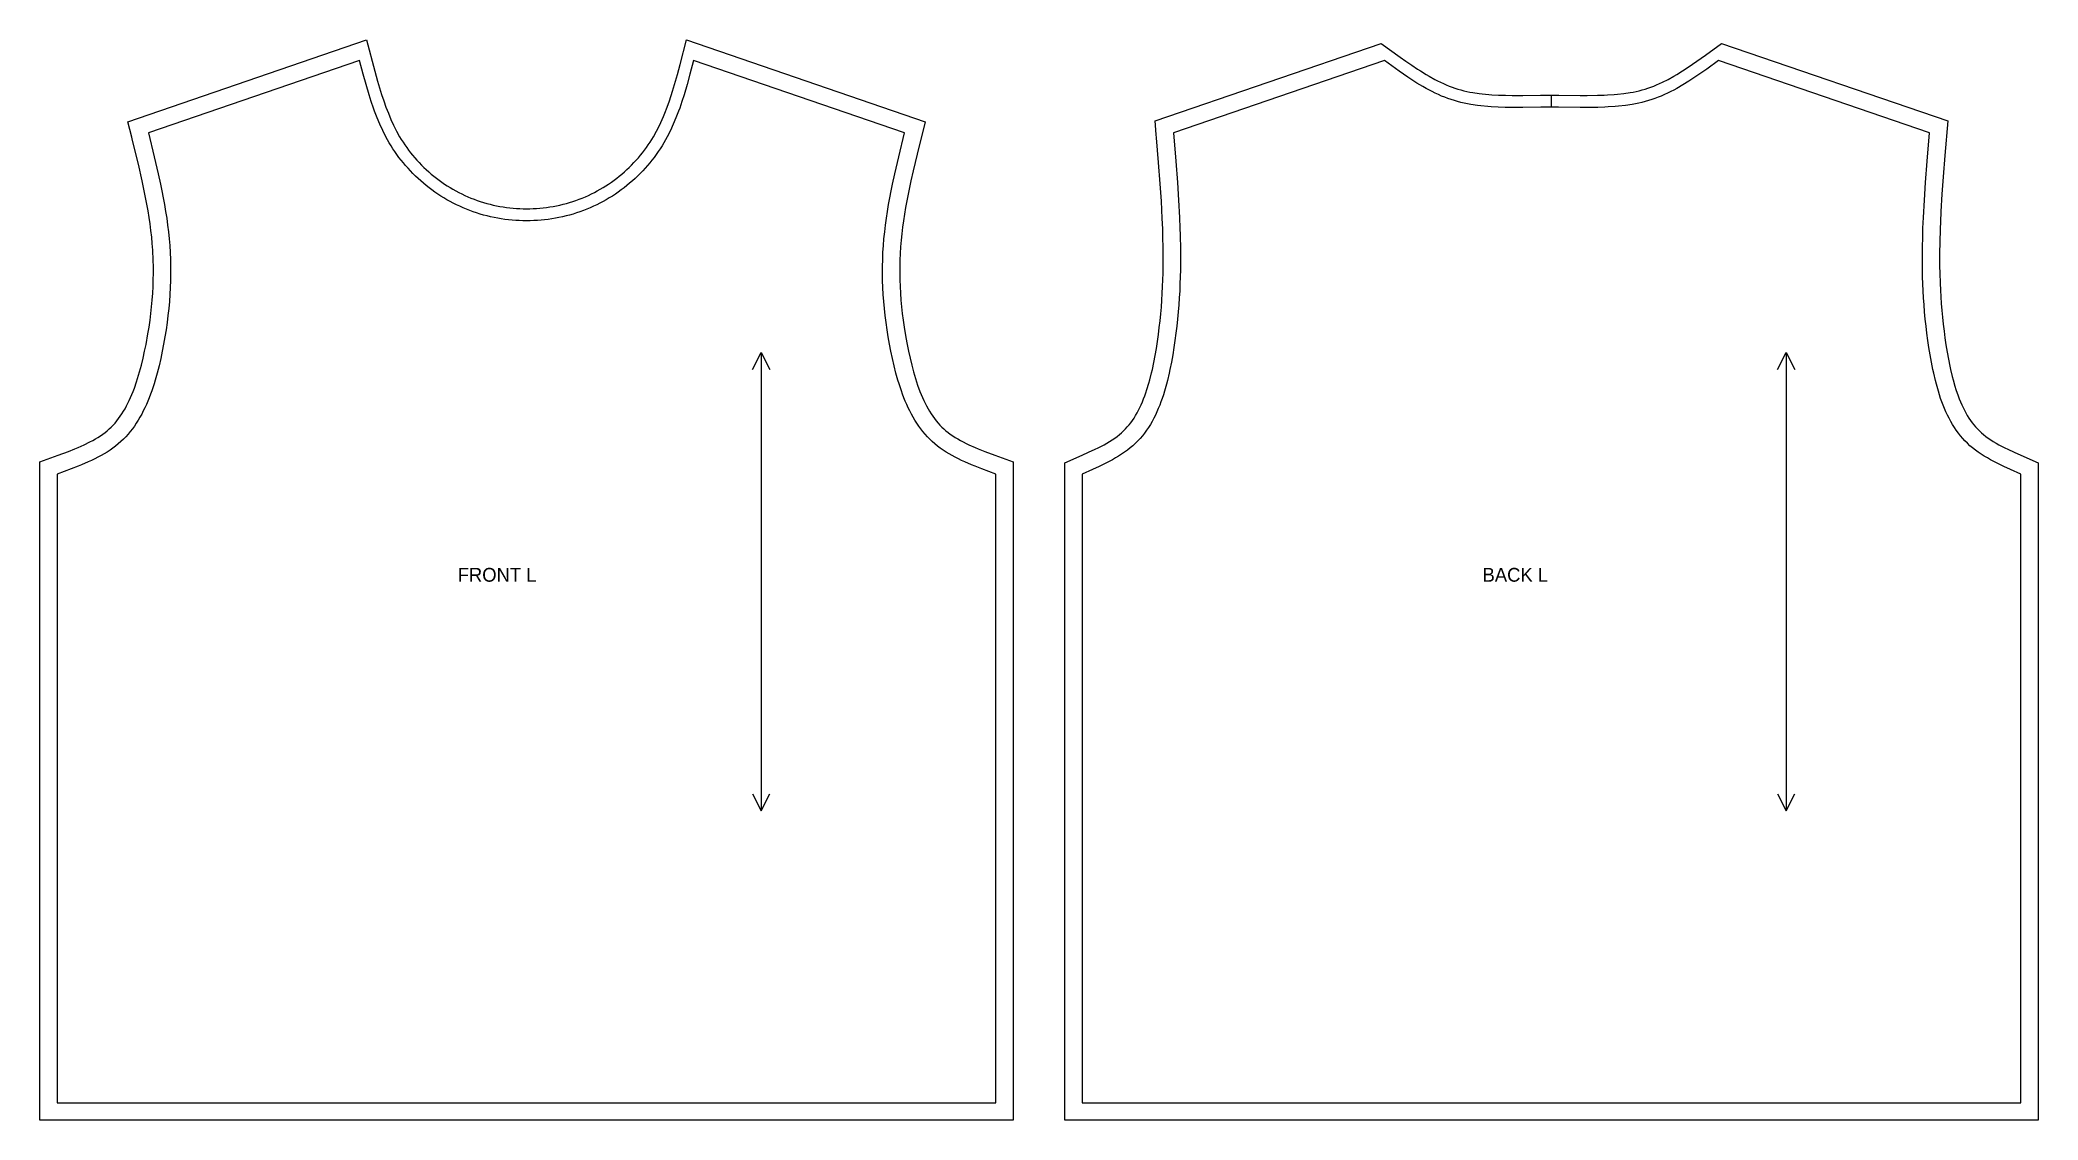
# Model space of a CAD drawing. Extents: x 24 to 1185, y 28 to 1957.
# Drawn here: x 25 to 1185, y 1330 to 1957 of the extents above; entities that cross this region are included whole.
import ezdxf

# ---------------------------------------------------------------- set-up
doc = ezdxf.new("R2010")
doc.units = 0
for name, color, linetype in [('CUT', 7, 'CONTINUOUS'), ('GRAIN', 3, 'CONTINUOUS'), ('NOTCH', 1, 'CONTINUOUS'), ('SEW', 5, 'CONTINUOUS'), ('TEXT', 2, 'CONTINUOUS')]:
    doc.layers.add(name, color=color, linetype=linetype)

msp = doc.modelspace()

# ---------------------------------------------------------------- texts
at = {"layer": 'TEXT'}
for s, p in [('FRONT L', (267.5, 1643)), ('BACK L', (862.5, 1643))]:
    msp.add_text(s, height=8, dxfattribs=at).set_placement(p)

# ---------------------------------------------------------------- linework, layer by layer
at = {"layer": 'CUT'}
for points in [[(78.292, 1901.101), (76.096, 1909.99), (214.57, 1957.467), (219.383, 1939.372), (221.015, 1933.522), (222.145, 1929.678), (223.323, 1925.886), (224.56, 1922.153), (225.867, 1918.485), (227.255, 1914.888), (228.734, 1911.368), (230.315, 1907.931), (232.008, 1904.581), (233.824, 1901.322), (234.781, 1899.729), (235.773, 1898.159), (236.815, 1896.592), (237.897, 1895.047), (239.017, 1893.522), (240.176, 1892.02), (241.372, 1890.54), (242.605, 1889.084), (243.872, 1887.653), (245.174, 1886.248), (246.51, 1884.87), (247.877, 1883.52), (249.276, 1882.199), (250.705, 1880.908), (252.164, 1879.648), (253.65, 1878.419), (255.164, 1877.224), (256.703, 1876.062), (258.268, 1874.935), (259.857, 1873.843), (261.468, 1872.788), (263.101, 1871.77), (264.755, 1870.791), (266.429, 1869.85), (268.121, 1868.95), (269.83, 1868.091), (271.593, 1867.256), (273.373, 1866.464), (275.171, 1865.714), (276.985, 1865.007), (278.815, 1864.342), (280.661, 1863.719), (282.52, 1863.14), (284.391, 1862.602), (286.275, 1862.108), (288.17, 1861.656), (290.075, 1861.247), (291.988, 1860.88), (293.91, 1860.557), (295.838, 1860.277), (297.773, 1860.04), (299.712, 1859.845), (301.656, 1859.694), (303.602, 1859.586), (305.551, 1859.522), (307.5, 1859.5), (309.449, 1859.522), (311.398, 1859.586), (313.344, 1859.694), (315.288, 1859.845), (317.227, 1860.04), (319.162, 1860.277), (321.09, 1860.557), (323.012, 1860.88), (324.925, 1861.247), (326.83, 1861.656), (328.725, 1862.108), (330.609, 1862.602), (332.48, 1863.14), (334.339, 1863.719), (336.185, 1864.342), (338.015, 1865.007), (339.829, 1865.714), (341.627, 1866.464), (343.407, 1867.256), (345.17, 1868.091), (346.879, 1868.95), (348.571, 1869.85), (350.245, 1870.791), (351.899, 1871.77), (353.532, 1872.788), (355.143, 1873.843), (356.732, 1874.935), (358.297, 1876.062), (359.836, 1877.224), (361.35, 1878.419), (362.836, 1879.648), (364.295, 1880.908), (365.724, 1882.199), (367.123, 1883.52), (368.49, 1884.87), (369.826, 1886.248), (371.128, 1887.653), (372.395, 1889.084), (373.628, 1890.54), (374.824, 1892.02), (375.983, 1893.522), (377.103, 1895.047), (378.185, 1896.592), (379.227, 1898.159), (380.219, 1899.729), (381.176, 1901.322), (382.992, 1904.581), (383.853, 1906.245), (385.489, 1909.639), (387.017, 1913.118), (387.745, 1914.888), (389.133, 1918.485), (390.44, 1922.153), (392.273, 1927.775), (393.426, 1931.594), (395.079, 1937.412), (396.678, 1943.318), (400.43, 1957.467), (538.904, 1909.99), (534.287, 1891.249), (531.962, 1881.47), (530.645, 1875.637), (529.811, 1871.763), (529.016, 1867.901), (528.266, 1864.05), (527.564, 1860.212), (526.917, 1856.385), (526.328, 1852.57), (525.803, 1848.768), (525.344, 1844.977), (524.957, 1841.199), (524.641, 1837.371), (524.402, 1833.541), (524.238, 1829.706), (524.149, 1825.864), (524.136, 1822.015), (524.196, 1818.156), (524.331, 1814.287), (524.539, 1810.405), (524.82, 1806.511), (525.173, 1802.601), (525.599, 1798.676), (526.097, 1794.733), (526.667, 1790.772), (527.654, 1784.793), (528.401, 1780.78), (529.221, 1776.735), (530.113, 1772.691), (531.083, 1768.686), (532.138, 1764.741), (532.7, 1762.797), (533.897, 1758.979), (534.534, 1757.11), (535.887, 1753.463), (536.605, 1751.691), (537.351, 1749.957), (538.125, 1748.261), (538.928, 1746.608), (539.76, 1744.999), (540.622, 1743.435), (541.514, 1741.92), (542.435, 1740.455), (543.386, 1739.04), (544.368, 1737.679), (545.38, 1736.371), (546.423, 1735.118), (547.497, 1733.921), (548.604, 1732.779), (549.745, 1731.693), (550.944, 1730.641), (552.201, 1729.624), (553.518, 1728.637), (554.896, 1727.678), (556.332, 1726.745), (557.826, 1725.838), (559.375, 1724.955), (560.978, 1724.095), (562.632, 1723.256), (564.335, 1722.437), (567.876, 1720.852), (569.708, 1720.082), (573.48, 1718.576), (579.366, 1716.37), (590, 1712.513), (590, 1330.5), (25, 1330.5), (25, 1712.513), (35.634, 1716.37), (41.52, 1718.576), (45.292, 1720.082), (47.124, 1720.852), (50.665, 1722.437), (54.022, 1724.095), (55.625, 1724.955), (57.174, 1725.838), (58.668, 1726.745), (60.104, 1727.678), (61.482, 1728.637), (62.799, 1729.624), (64.056, 1730.641), (65.255, 1731.693), (66.396, 1732.779), (67.503, 1733.921), (68.577, 1735.118), (69.62, 1736.371), (70.632, 1737.679), (71.614, 1739.04), (72.565, 1740.455), (73.486, 1741.92), (74.378, 1743.435), (75.24, 1744.999), (76.072, 1746.608), (76.875, 1748.261), (77.649, 1749.957), (78.395, 1751.691), (79.113, 1753.463), (79.803, 1755.27), (81.103, 1758.979), (81.714, 1760.876), (82.862, 1764.741), (83.917, 1768.686), (84.887, 1772.691), (85.779, 1776.735), (86.599, 1780.78), (87.693, 1786.791), (88.333, 1790.772), (88.903, 1794.733), (89.401, 1798.676), (89.827, 1802.601), (90.18, 1806.511), (90.461, 1810.405), (90.669, 1814.287), (90.804, 1818.156), (90.864, 1822.015), (90.851, 1825.864), (90.762, 1829.706), (90.488, 1835.456), (90.21, 1839.285), (89.858, 1843.086), (89.435, 1846.871), (88.943, 1850.667), (88.385, 1854.476), (87.766, 1858.297), (87.091, 1862.129), (86.365, 1865.974), (85.592, 1869.83), (84.355, 1875.637), (82.125, 1885.373), (78.78, 1899.125)], [(673.036, 1902.652), (672.374, 1910.428), (803.692, 1955.452), (814.691, 1947.499), (818.057, 1945.109), (821.41, 1942.789), (824.753, 1940.557), (826.422, 1939.481), (829.758, 1937.418), (831.426, 1936.436), (834.763, 1934.582), (836.432, 1933.715), (838.104, 1932.89), (839.777, 1932.109), (841.452, 1931.375), (843.131, 1930.688), (844.813, 1930.051), (846.502, 1929.465), (848.177, 1928.936), (849.873, 1928.452), (851.59, 1928.01), (853.33, 1927.609), (855.09, 1927.248), (856.872, 1926.923), (860.499, 1926.38), (862.342, 1926.157), (866.087, 1925.802), (867.987, 1925.665), (871.841, 1925.465), (875.76, 1925.35), (879.741, 1925.302), (885.815, 1925.323), (896.172, 1925.458), (902.5, 1925.5), (906.727, 1925.48), (919.185, 1925.323), (923.247, 1925.299), (929.24, 1925.35), (933.159, 1925.465), (935.095, 1925.554), (938.913, 1925.802), (940.795, 1925.965), (944.501, 1926.38), (948.128, 1926.923), (949.91, 1927.248), (951.67, 1927.609), (953.41, 1928.01), (955.127, 1928.452), (956.823, 1928.936), (958.498, 1929.465), (960.187, 1930.051), (961.869, 1930.688), (963.548, 1931.375), (965.223, 1932.109), (966.896, 1932.89), (970.237, 1934.582), (973.574, 1936.436), (975.242, 1937.418), (978.578, 1939.481), (981.918, 1941.661), (986.943, 1945.109), (991.998, 1948.713), (1001.308, 1955.452), (1132.626, 1910.428), (1130.926, 1890.348), (1129.952, 1878.106), (1129.231, 1867.959), (1128.629, 1857.871), (1128.339, 1851.85), (1128.18, 1847.85), (1127.952, 1839.892), (1127.869, 1833.963), (1127.859, 1830.021), (1127.887, 1826.084), (1127.954, 1822.15), (1128.135, 1816.25), (1128.311, 1812.313), (1128.533, 1808.371), (1128.804, 1804.421), (1129.125, 1800.461), (1129.498, 1796.488), (1129.924, 1792.499), (1130.407, 1788.493), (1130.947, 1784.467), (1131.548, 1780.417), (1132.212, 1776.329), (1132.944, 1772.233), (1133.752, 1768.172), (1134.187, 1766.161), (1135.125, 1762.192), (1135.631, 1760.239), (1136.721, 1756.409), (1137.307, 1754.538), (1138.565, 1750.895), (1139.239, 1749.129), (1139.943, 1747.403), (1140.678, 1745.72), (1141.444, 1744.081), (1142.243, 1742.49), (1143.074, 1740.947), (1143.937, 1739.456), (1144.833, 1738.016), (1145.761, 1736.63), (1146.724, 1735.3), (1147.72, 1734.024), (1148.752, 1732.805), (1149.819, 1731.643), (1150.922, 1730.537), (1152.107, 1729.448), (1153.356, 1728.392), (1154.675, 1727.361), (1156.062, 1726.355), (1157.515, 1725.371), (1159.032, 1724.408), (1160.61, 1723.465), (1162.246, 1722.541), (1165.68, 1720.738), (1167.469, 1719.856), (1171.176, 1718.119), (1175.025, 1716.399), (1185, 1712.056), (1185, 1330.5), (620, 1330.5), (620, 1712.056), (629.975, 1716.399), (633.824, 1718.119), (637.531, 1719.856), (639.32, 1720.738), (642.754, 1722.541), (644.39, 1723.465), (645.968, 1724.408), (647.485, 1725.371), (648.938, 1726.355), (650.325, 1727.361), (651.644, 1728.392), (652.893, 1729.448), (654.078, 1730.537), (655.181, 1731.643), (656.248, 1732.805), (657.28, 1734.024), (658.276, 1735.3), (659.239, 1736.63), (660.167, 1738.016), (661.063, 1739.456), (661.926, 1740.947), (662.757, 1742.49), (663.556, 1744.081), (664.322, 1745.72), (665.057, 1747.403), (665.761, 1749.129), (666.435, 1750.895), (667.079, 1752.699), (667.693, 1754.538), (668.837, 1758.31), (669.369, 1760.239), (670.356, 1764.167), (670.813, 1766.161), (671.662, 1770.197), (672.431, 1774.278), (673.13, 1778.384), (673.76, 1782.445), (674.33, 1786.483), (674.841, 1790.499), (675.296, 1794.496), (675.695, 1798.476), (676.042, 1802.442), (676.337, 1806.397), (676.584, 1810.343), (676.783, 1814.282), (676.936, 1818.217), (677.046, 1822.15), (677.113, 1826.084), (677.141, 1830.021), (677.112, 1835.937), (676.95, 1843.863), (676.82, 1847.85), (676.571, 1853.854), (676.026, 1863.916), (675.349, 1874.04), (674.409, 1886.26), (673.211, 1900.597)]]:
    msp.add_lwpolyline(points, close=True, dxfattribs=at)
at = {"layer": 'GRAIN'}
for points in [[(438.75, 1766.1), (443.75, 1776.1), (448.75, 1766.1)], [(443.75, 1776.1), (443.75, 1509.9)], [(1033.75, 1766.1), (1038.75, 1776.1), (1043.75, 1766.1)], [(1038.75, 1776.1), (1038.75, 1509.9)], [(438.75, 1519.9), (443.75, 1509.9), (448.75, 1519.9)], [(1033.75, 1519.9), (1038.75, 1509.9), (1043.75, 1519.9)]]:
    msp.add_lwpolyline(points, dxfattribs=at)
at = {"layer": 'NOTCH'}
msp.add_lwpolyline([(902.5, 1918.5), (902.5, 1925.5)], dxfattribs=at)
at = {"layer": 'SEW'}
for points in [[(88, 1903.5), (91.385, 1889.655), (93.682, 1879.763), (94.974, 1873.826), (95.789, 1869.866), (96.561, 1865.906), (97.284, 1861.945), (97.954, 1857.983), (98.566, 1854.019), (99.114, 1850.055), (99.594, 1846.088), (100, 1842.12), (100.332, 1838.095), (100.584, 1834.066), (100.757, 1830.034), (100.85, 1825.997), (100.864, 1821.954), (100.801, 1817.904), (100.66, 1813.845), (100.442, 1809.778), (100.148, 1805.7), (99.778, 1801.611), (99.332, 1797.51), (98.813, 1793.395), (98.219, 1789.265), (97.552, 1785.121), (96.812, 1780.959), (96, 1776.78), (95.108, 1772.555), (94.132, 1768.329), (93.061, 1764.121), (91.886, 1759.95), (91.256, 1757.884), (89.903, 1753.802), (89.178, 1751.79), (88.419, 1749.802), (87.624, 1747.839), (86.792, 1745.904), (85.921, 1743.999), (85.011, 1742.126), (84.06, 1740.287), (83.067, 1738.486), (82.03, 1736.723), (80.948, 1735.002), (79.819, 1733.325), (78.643, 1731.694), (77.418, 1730.111), (76.143, 1728.579), (74.815, 1727.1), (73.435, 1725.676), (72, 1724.31), (70.499, 1722.994), (68.945, 1721.736), (67.339, 1720.532), (65.686, 1719.38), (63.987, 1718.277), (62.246, 1717.22), (60.465, 1716.204), (58.648, 1715.229), (56.797, 1714.29), (54.914, 1713.385), (53.003, 1712.509), (49.108, 1710.838), (47.129, 1710.036), (43.124, 1708.484), (35, 1705.5), (35, 1340.5), (580, 1340.5), (580, 1705.5), (571.876, 1708.484), (567.871, 1710.036), (565.892, 1710.838), (561.997, 1712.509), (560.086, 1713.385), (558.203, 1714.29), (556.352, 1715.229), (554.535, 1716.204), (552.754, 1717.22), (551.013, 1718.277), (549.314, 1719.38), (547.661, 1720.532), (546.055, 1721.736), (544.501, 1722.994), (543, 1724.31), (541.565, 1725.676), (540.185, 1727.1), (538.857, 1728.579), (537.582, 1730.111), (536.357, 1731.694), (535.181, 1733.325), (534.052, 1735.002), (532.97, 1736.723), (531.933, 1738.486), (530.94, 1740.287), (529.989, 1742.126), (529.079, 1743.999), (528.208, 1745.904), (527.376, 1747.839), (526.581, 1749.802), (525.822, 1751.79), (525.097, 1753.802), (523.744, 1757.884), (523.114, 1759.95), (521.939, 1764.121), (520.868, 1768.329), (519.892, 1772.555), (519, 1776.78), (518.188, 1780.959), (517.448, 1785.121), (516.781, 1789.265), (516.187, 1793.395), (515.668, 1797.51), (515.222, 1801.611), (514.852, 1805.7), (514.558, 1809.778), (514.34, 1813.845), (514.199, 1817.904), (514.136, 1821.954), (514.15, 1825.997), (514.243, 1830.034), (514.416, 1834.066), (514.668, 1838.095), (515, 1842.12), (515.406, 1846.088), (515.886, 1850.055), (516.434, 1854.019), (517.046, 1857.983), (517.716, 1861.945), (518.439, 1865.906), (519.211, 1869.866), (520.026, 1873.826), (521.318, 1879.763), (523.615, 1889.655), (527, 1903.5), (404.5, 1945.5), (402.371, 1937.533), (400.713, 1931.59), (398.958, 1925.698), (397.711, 1921.809), (396.39, 1917.96), (395.697, 1916.052), (394.239, 1912.274), (392.674, 1908.552), (390.991, 1904.892), (389.175, 1901.3), (388.215, 1899.533), (387.216, 1897.784), (386.178, 1896.057), (385.1, 1894.35), (383.967, 1892.647), (382.791, 1890.967), (381.575, 1889.312), (380.318, 1887.682), (379.021, 1886.078), (377.687, 1884.501), (376.315, 1882.953), (374.907, 1881.433), (373.463, 1879.943), (371.985, 1878.484), (370.474, 1877.057), (368.93, 1875.662), (367.355, 1874.301), (365.749, 1872.974), (364.114, 1871.683), (362.451, 1870.428), (360.76, 1869.21), (359.043, 1868.03), (357.3, 1866.889), (355.533, 1865.788), (353.743, 1864.727), (351.93, 1863.709), (350.095, 1862.733), (348.24, 1861.8), (346.328, 1860.895), (344.397, 1860.035), (342.448, 1859.223), (340.481, 1858.456), (338.499, 1857.736), (336.501, 1857.062), (334.489, 1856.434), (332.463, 1855.852), (330.426, 1855.317), (328.377, 1854.829), (326.318, 1854.387), (324.25, 1853.991), (322.174, 1853.642), (320.091, 1853.339), (318.002, 1853.083), (315.908, 1852.873), (313.809, 1852.71), (311.708, 1852.593), (309.604, 1852.523), (307.5, 1852.5), (305.396, 1852.523), (303.292, 1852.593), (301.191, 1852.71), (299.092, 1852.873), (296.998, 1853.083), (294.909, 1853.339), (292.826, 1853.642), (290.75, 1853.991), (288.682, 1854.387), (286.623, 1854.829), (284.574, 1855.317), (282.537, 1855.852), (280.511, 1856.434), (278.499, 1857.062), (276.501, 1857.736), (274.519, 1858.456), (272.552, 1859.223), (270.603, 1860.035), (268.672, 1860.895), (266.76, 1861.8), (264.905, 1862.733), (263.07, 1863.709), (261.257, 1864.727), (259.467, 1865.788), (257.7, 1866.889), (255.957, 1868.03), (254.24, 1869.21), (252.549, 1870.428), (250.886, 1871.683), (249.251, 1872.974), (247.645, 1874.301), (246.07, 1875.662), (244.526, 1877.057), (243.015, 1878.484), (241.537, 1879.943), (240.093, 1881.433), (238.685, 1882.953), (237.313, 1884.501), (235.979, 1886.078), (234.682, 1887.682), (233.425, 1889.312), (232.209, 1890.967), (231.033, 1892.647), (229.9, 1894.35), (228.822, 1896.057), (227.784, 1897.784), (226.785, 1899.533), (225.825, 1901.3), (224.009, 1904.892), (222.326, 1908.552), (220.761, 1912.274), (219.303, 1916.052), (218.61, 1917.96), (217.289, 1921.809), (216.042, 1925.698), (214.287, 1931.59), (212.629, 1937.533), (210.5, 1945.5)], [(683, 1903.5), (684.376, 1887.066), (685.323, 1874.759), (686.007, 1864.526), (686.56, 1854.32), (686.814, 1848.213), (686.946, 1844.149), (687.111, 1836.055), (687.132, 1827.981), (687.083, 1823.944), (686.992, 1819.905), (686.857, 1815.86), (686.676, 1811.809), (686.447, 1807.748), (686.168, 1803.676), (685.837, 1799.59), (685.452, 1795.489), (685.012, 1791.37), (684.513, 1787.23), (683.954, 1783.069), (683.334, 1778.883), (682.646, 1774.651), (681.883, 1770.382), (681.034, 1766.114), (680.574, 1763.986), (679.573, 1759.755), (679.03, 1757.656), (677.848, 1753.506), (677.207, 1751.459), (676.531, 1749.434), (675.816, 1747.433), (675.063, 1745.458), (674.27, 1743.513), (673.434, 1741.6), (672.554, 1739.72), (671.629, 1737.877), (670.658, 1736.072), (669.637, 1734.309), (668.567, 1732.589), (667.444, 1730.915), (666.269, 1729.29), (665.038, 1727.715), (663.751, 1726.194), (662.405, 1724.728), (661, 1723.32), (659.506, 1721.947), (657.953, 1720.633), (656.343, 1719.374), (654.68, 1718.168), (652.969, 1717.009), (651.213, 1715.894), (649.416, 1714.82), (647.581, 1713.783), (645.712, 1712.779), (641.889, 1710.856), (639.942, 1709.929), (635.995, 1708.128), (630, 1705.5), (630, 1340.5), (1175, 1340.5), (1175, 1705.5), (1169.005, 1708.128), (1165.058, 1709.929), (1163.111, 1710.856), (1159.288, 1712.779), (1157.419, 1713.783), (1155.584, 1714.82), (1153.787, 1715.894), (1152.031, 1717.009), (1150.32, 1718.168), (1148.657, 1719.374), (1147.047, 1720.633), (1145.494, 1721.947), (1144, 1723.32), (1142.595, 1724.728), (1141.249, 1726.194), (1139.962, 1727.715), (1138.731, 1729.29), (1137.556, 1730.915), (1136.433, 1732.589), (1135.363, 1734.309), (1134.342, 1736.072), (1133.371, 1737.877), (1132.446, 1739.72), (1131.566, 1741.6), (1130.73, 1743.513), (1129.937, 1745.458), (1129.184, 1747.433), (1128.469, 1749.434), (1127.793, 1751.459), (1127.152, 1753.506), (1125.97, 1757.656), (1125.427, 1759.755), (1124.426, 1763.986), (1123.966, 1766.114), (1123.117, 1770.382), (1122.354, 1774.651), (1121.666, 1778.883), (1121.046, 1783.069), (1120.487, 1787.23), (1119.988, 1791.37), (1119.548, 1795.489), (1119.163, 1799.59), (1118.832, 1803.676), (1118.553, 1807.748), (1118.324, 1811.809), (1118.143, 1815.86), (1118.008, 1819.905), (1117.917, 1823.944), (1117.868, 1827.981), (1117.889, 1836.055), (1118.054, 1844.149), (1118.186, 1848.213), (1118.44, 1854.32), (1118.993, 1864.526), (1119.677, 1874.759), (1120.624, 1887.066), (1122, 1903.5), (999.5, 1945.5), (992.676, 1940.589), (987.529, 1937.002), (984.073, 1934.696), (982.336, 1933.575), (978.838, 1931.412), (975.305, 1929.371), (973.523, 1928.401), (971.73, 1927.47), (969.926, 1926.58), (968.109, 1925.732), (966.278, 1924.929), (964.434, 1924.175), (962.575, 1923.471), (960.7, 1922.82), (958.838, 1922.232), (956.96, 1921.696), (955.068, 1921.21), (953.161, 1920.77), (951.241, 1920.375), (949.308, 1920.023), (945.405, 1919.438), (941.457, 1918.996), (939.467, 1918.824), (935.458, 1918.563), (933.44, 1918.471), (929.38, 1918.351), (923.24, 1918.299), (919.118, 1918.323), (906.665, 1918.48), (902.5, 1918.5), (896.253, 1918.458), (885.882, 1918.323), (879.707, 1918.302), (875.62, 1918.351), (871.56, 1918.471), (867.533, 1918.68), (865.533, 1918.824), (861.564, 1919.201), (859.595, 1919.438), (855.692, 1920.023), (853.759, 1920.375), (851.839, 1920.77), (849.932, 1921.21), (848.04, 1921.696), (846.162, 1922.232), (844.3, 1922.82), (842.425, 1923.471), (840.566, 1924.175), (838.722, 1924.929), (836.891, 1925.732), (835.074, 1926.58), (833.27, 1927.47), (829.695, 1929.371), (827.924, 1930.375), (824.409, 1932.48), (822.664, 1933.575), (819.196, 1935.839), (814.036, 1939.38), (805.5, 1945.5)]]:
    msp.add_lwpolyline(points, close=True, dxfattribs=at)

msp.set_redraw_order([(e.dxf.handle, doc.entitydb.next_handle()) for e in msp.query("TEXT MTEXT ATTDEF DIMENSION ARC_DIMENSION")])  # texts and dimensions are drawn at this point

doc.saveas('drawing.dxf')
